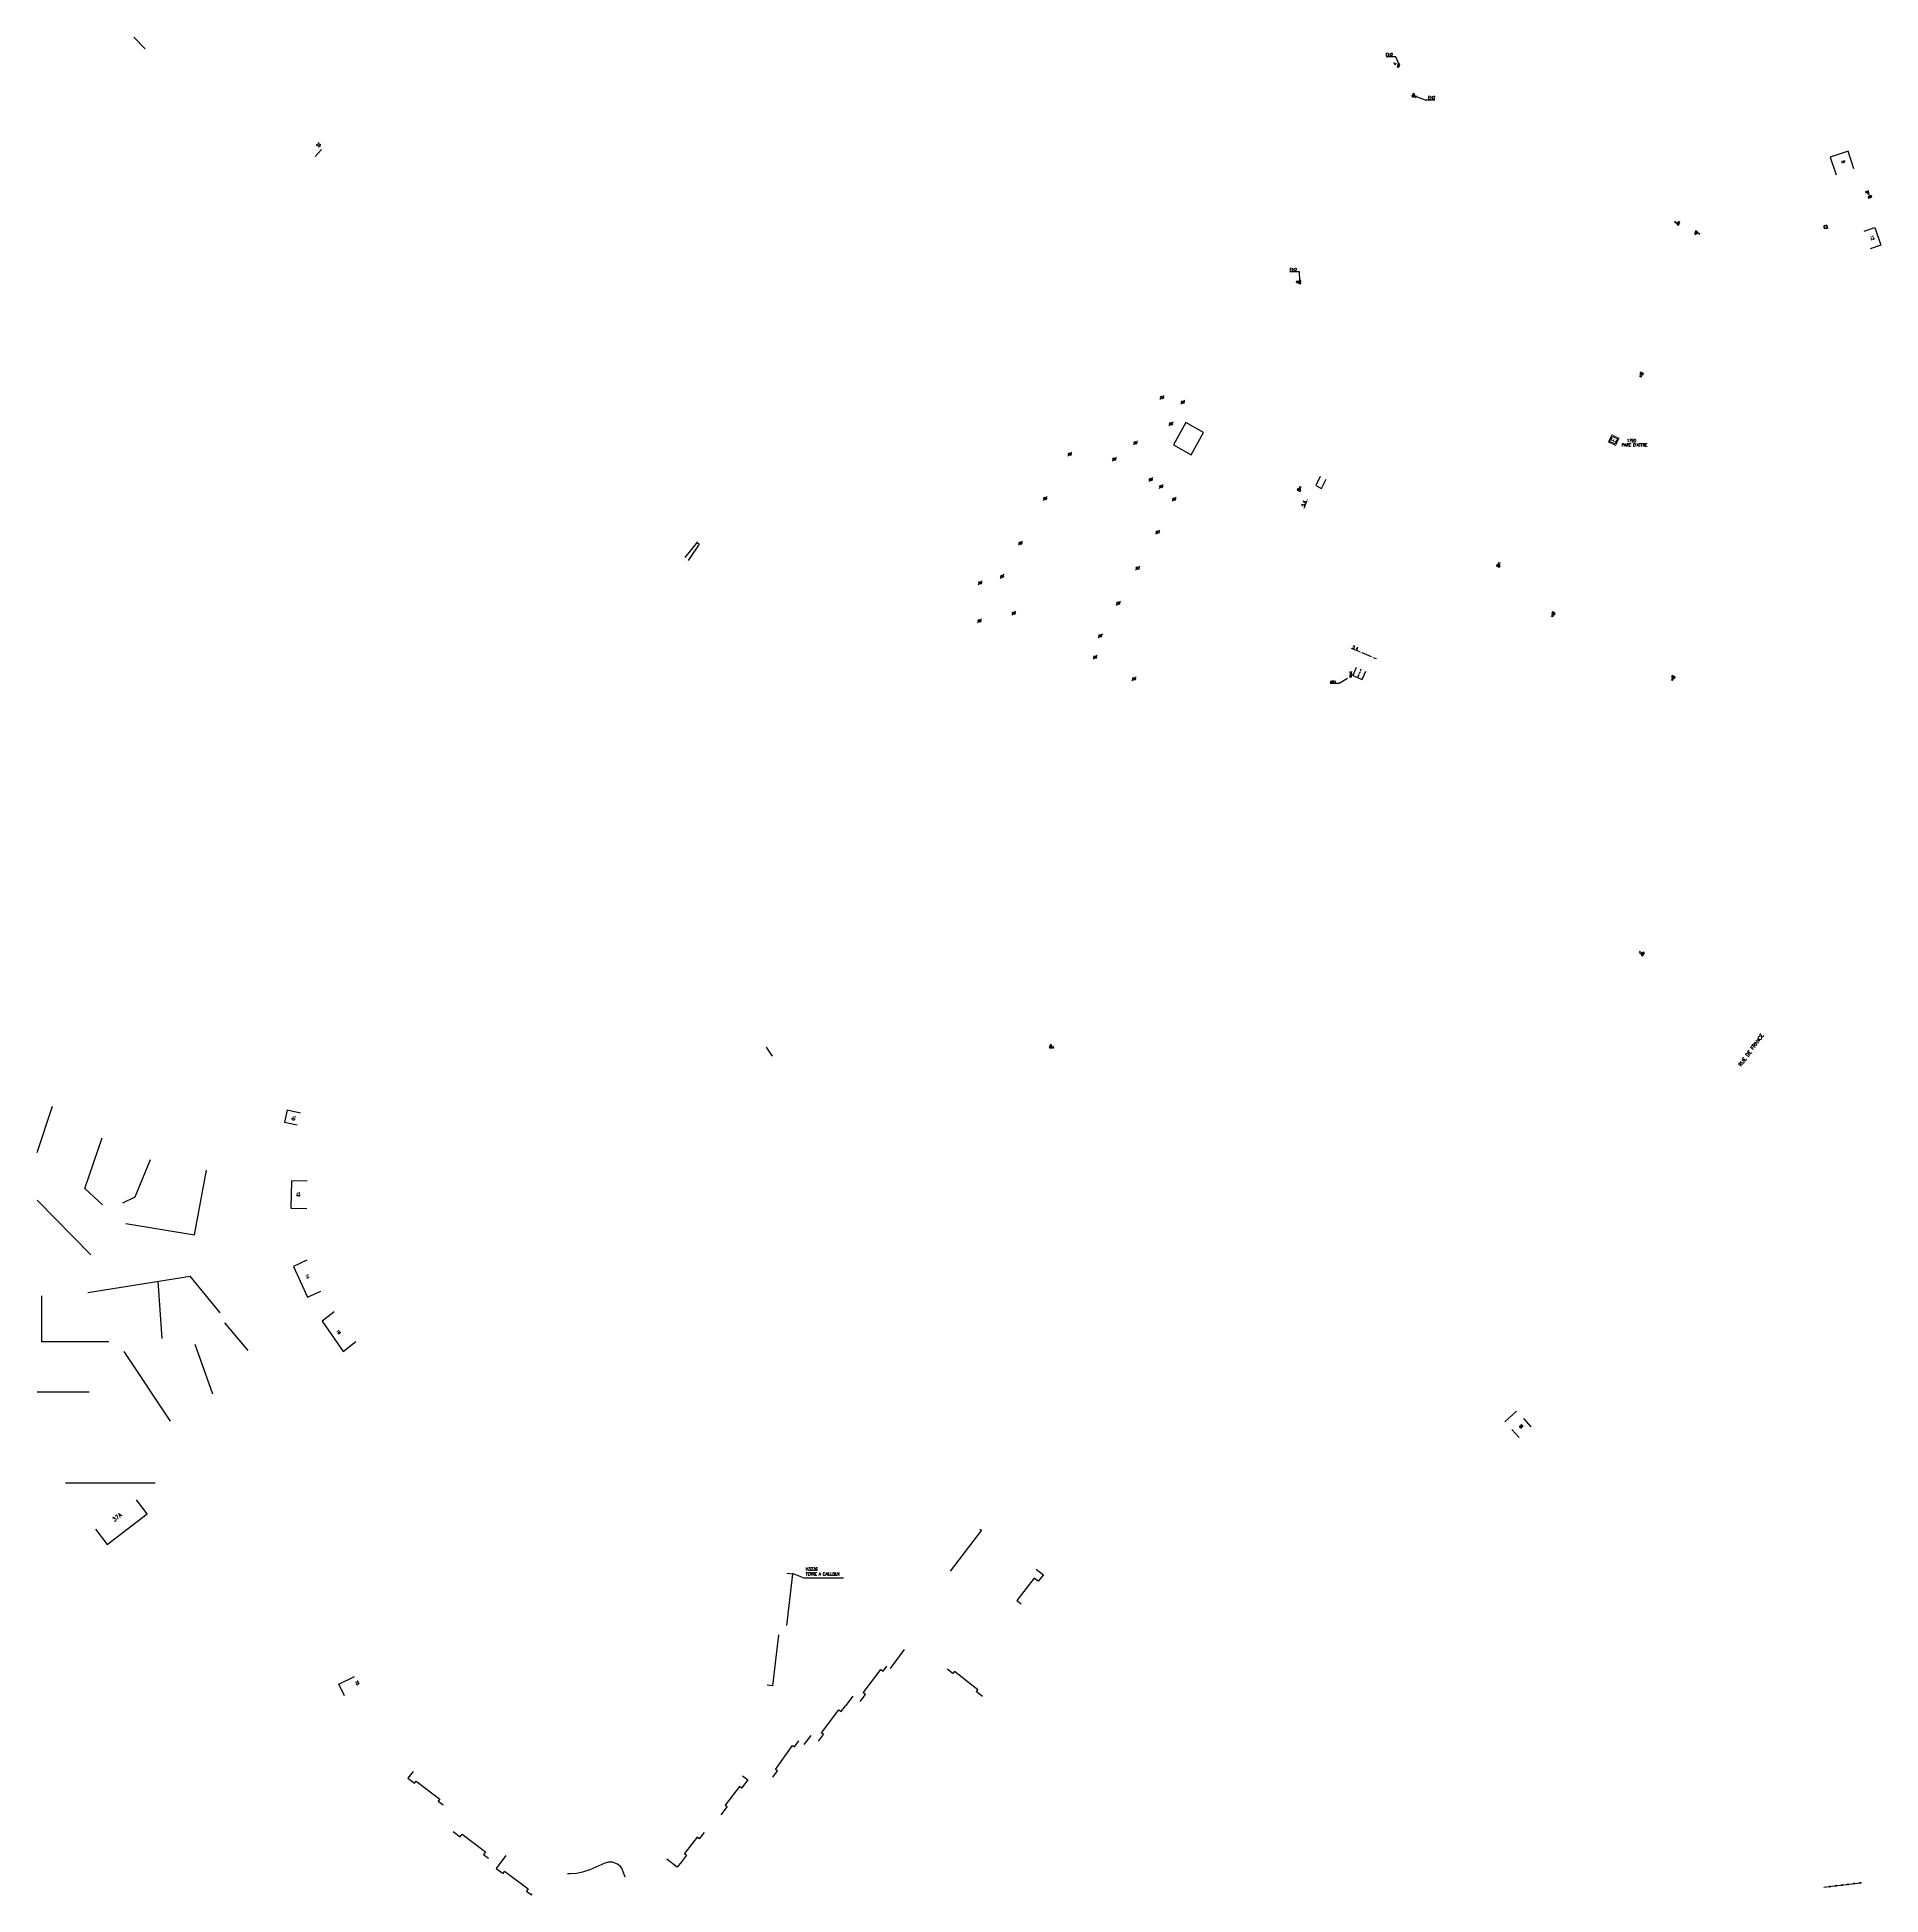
# Model space of a CAD drawing. Header units: millimetres. Extents: x 115000 to 115903, y 121012 to 121922.
import ezdxf
from ezdxf.enums import TextEntityAlignment as Align

# ---------------------------------------------------------------- set-up
doc = ezdxf.new("R2010")
doc.units = ezdxf.units.MM
doc.header["$PDMODE"] = 34
doc.linetypes.add('DASHED', pattern=[0.75, 0.5, -0.25])
doc.layers.get('0').update_dxf_attribs({"linetype": 'CONTINUOUS'})
doc.layers.get('DEFPOINTS').update_dxf_attribs({"linetype": 'CONTINUOUS'})
for name, color, linetype in [('M_200', 7, 'CONTINUOUS'), ('W0001', 6, 'DASHED'), ('W0008', 7, 'CONTINUOUS'), ('W0100', 7, 'CONTINUOUS'), ('W0104', 1, 'CONTINUOUS'), ('W0322', 7, 'CONTINUOUS'), ('W0330', 7, 'CONTINUOUS'), ('W0420', 7, 'CONTINUOUS'), ('W0430', 7, 'CONTINUOUS'), ('W0432', 7, 'CONTINUOUS'), ('w0471', 7, 'CONTINUOUS'), ('W0473', 7, 'CONTINUOUS'), ('W0989', 7, 'CONTINUOUS'), ('w0991', 7, 'CONTINUOUS'), ('W1102', 7, 'CONTINUOUS')]:
    doc.layers.add(name, color=color, linetype=linetype)
doc.styles.add('M_ROMANS', font='ROMANS.shx', dxfattribs={"width": 0.75})
doc.styles.get("Standard").update_dxf_attribs({"font": 'romans.shx', "width": 0.85})
doc.dimstyles.get("Standard").update_dxf_attribs({"dimtxt": 1.5, "dimasz": 1.2, "dimexe": 0.625, "dimexo": 0.625, "dimgap": 0.25, "dimtad": 1, "dimdec": 1, "dimzin": 0, "dimdsep": 46, "dimtxsty": 'Standard', "dimcen": -0.5, "dimadec": 0, "dimazin": 0, "dimtfac": 1, "dimtdec": 1, "dimtmove": 0, "dimatfit": 3, "dimfxl": 0, "dimtolj": 1, "dimtzin": 0, "dimarcsym": 0})

# ---------------------------------------------------------------- blocks, each defined once
blk = doc.blocks.new('T471')
for p, q in [((-0.333334, 0.333334), (-0.333334, -0.333334)), ((-0.333334, 0.333334), (0.333334, 0.333334)), ((-0.333334, 0), (0, 0)), ((0.500001, 0.500001), (1.000002, 1.000002)), ((-0.500001, -0.500001), (-1.000002, -1.000002)), ((-0.333334, -0.333334), (0.333334, -0.333334))]:
    blk.add_line(p, q)
blk.add_ellipse((0, 0), major_axis=(0.471405, 0.471405), ratio=1, start_param=5.4977871438, end_param=11.780972451)
blk = doc.blocks.new('*U3')
at = {"flags": 128}
for points in [[(0.8, 0.8), (-0.8, 0.8)], [(-0.8, 0.8), (-0.8, 0)], [(0.8, 0.8), (-0.8, 0)], [(-0.8, 0), (0.8, 0)], [(-0.3, 1.96), (0.5, 1.96)], [(-0.3, 1.96), (-0.3, 1.16)], [(-0.3, 1.56), (0.1, 1.56)], [(-0.3, 1.16), (0.5, 1.16)], [(0.8, 0), (0.8, 0.8)]]:
    blk.add_lwpolyline(points, dxfattribs=at)
blk = doc.blocks.new('*U4')
at = {"flags": 128}
for points in [[(0.8, 0.8), (-0.8, 0.8)], [(-0.8, 0.8), (-0.8, 0)], [(0.8, 0.8), (-0.8, 0)], [(-0.8, 0), (0.8, 0)], [(0.8, 0), (0.8, 0.8)], [(-0.37, -0.44), (0.43, -0.44)], [(-0.37, -0.44), (-0.37, -1.24)], [(-0.37, -0.84), (0.03, -0.84)], [(-0.37, -1.24), (0.43, -1.24)]]:
    blk.add_lwpolyline(points, dxfattribs=at)
blk = doc.blocks.new('*U5')
at = {"flags": 128}
for points in [[(0.8, 0.8), (-0.8, 0.8)], [(-0.8, 0.8), (-0.8, 0)], [(0.8, 0.8), (-0.8, 0)], [(-0.8, 0), (0.8, 0)], [(0.1, 2.71), (0.9, 2.71)], [(0.1, 2.71), (0.1, 1.91)], [(0.1, 2.31), (0.5, 2.31)], [(0.1, 1.91), (0.9, 1.91)], [(0.8, 0), (0.8, 0.8)]]:
    blk.add_lwpolyline(points, dxfattribs=at)
blk = doc.blocks.new('M_200_56')
at = {"color": 0, "linetype": 'Continuous', "const_width": 0.35, "flags": 128}
blk.add_lwpolyline([(2, 2), (2, -2), (-2, -2), (-2, 2)], close=True, dxfattribs=at)
at = {"color": 0, "linetype": 'Continuous'}
blk.add_lwpolyline([(-1.5, 1.5), (1.5, 1.5), (1.5, -1.5), (-1.5, -1.5)], close=True, dxfattribs=at)
at = {"color": 0, "linetype": 'Continuous', "width": 0.85}
blk.add_text('E', height=2.5, dxfattribs=at).set_placement((0, 0), align=Align.MIDDLE_CENTER)
for tag, p in [('NUM', (0, 15.06)), ('NOM', (0, 8.65))]:
    blk.add_attdef(tag, text='', height=4, dxfattribs=at).set_placement(p, align=Align.MIDDLE)
at = {"color": 0, "linetype": 'Continuous', "style": 'M_ROMANS', "width": 0.75, "flags": 3}
for tag, p in [('DEF_COUP', (-0.13, -7.49)), ('DEF_LEG', (-0.13, -4.99)), ('DEF_TYPE', (-0.13, -9.99))]:
    blk.add_attdef(tag, text='', height=1.2, dxfattribs=at).set_placement(p, align=Align.MIDDLE)
blk = doc.blocks.new('*U6')
at = {"flags": 128}
for points in [[(0.8, 0.8), (-0.8, 0.8)], [(-0.8, 0.8), (-0.8, 0)], [(0.8, 0.8), (-0.8, 0)], [(-0.8, 0), (0.8, 0)], [(-0.4, 2.69), (0.4, 2.69)], [(-0.4, 2.69), (-0.4, 1.89)], [(-0.4, 2.29), (0, 2.29)], [(-0.4, 1.89), (0.4, 1.89)], [(0.8, 0), (0.8, 0.8)]]:
    blk.add_lwpolyline(points, dxfattribs=at)
blk = doc.blocks.new('T473')
for p, q in [((-0.166667, 0.166667), (0.166667, -0.166667)), ((-0.166667, -0.166667), (0.166667, 0.166667)), ((0.500001, 0.500001), (1.000002, 1.000002)), ((-1.000002, -1.000002), (-0.500001, -0.500001))]:
    blk.add_line(p, q)
blk.add_ellipse((0, 0), major_axis=(0.471405, 0.471405), ratio=1, start_param=5.4977871438, end_param=11.780972451)
blk = doc.blocks.new('BF0101')
at = {"color": 0, "linetype": 'Continuous'}
for radius in [0.25, 0.15]:
    blk.add_circle((0, 0), radius, dxfattribs=at)
blk = doc.blocks.new('*U10')
at = {"flags": 128}
for points in [[(0.8, 0.8), (-0.8, 0.8)], [(-0.8, 0.8), (-0.8, 0)], [(0.8, 0.8), (-0.8, 0)], [(-0.8, 0), (0.8, 0)], [(0.8, 0), (0.8, 0.8)], [(-0.39, -0.36), (-0.39, -1.16)], [(-0.39, -1.16), (0.41, -1.16)], [(-0.38, -0.36), (0.42, -0.36)], [(0.01, -0.76), (0.41, -0.76)], [(0.41, -1.16), (0.41, -0.76)]]:
    blk.add_lwpolyline(points, dxfattribs=at)
blk = doc.blocks.new('T430')
at = {"flags": 128}
for points in [[(0.8, 0.8), (-0.8, 0.8)], [(-0.8, 0.8), (-0.8, 0)], [(0.8, 0.8), (-0.8, 0)], [(-0.8, 0), (0.8, 0)], [(-0.4, 2.1), (0.4, 2.1)], [(-0.4, 2.1), (-0.4, 1.3)], [(-0.4, 1.7), (0, 1.7)], [(-0.4, 1.3), (0.4, 1.3)], [(0.8, 0), (0.8, 0.8)]]:
    blk.add_lwpolyline(points, dxfattribs=at)
blk = doc.blocks.new('*U13')
at = {"flags": 128}
for points in [[(0.8, 0.8), (-0.8, 0.8)], [(-0.8, 0.8), (-0.8, 0)], [(0.8, 0.8), (-0.8, 0)], [(-0.8, 0), (0.8, 0)], [(0.8, 0), (0.8, 0.8)], [(1.15, 1.3), (1.95, 1.3)], [(1.15, 1.3), (1.15, 0.5)], [(1.15, 0.9), (1.55, 0.9)], [(1.15, 0.5), (1.95, 0.5)]]:
    blk.add_lwpolyline(points, dxfattribs=at)
blk = doc.blocks.new('*D11')
at = {"layer": 'DEFPOINTS', "color": 0, "transparency": 16777216}
for p in [(115622.26, 121696.12), (115622.26, 121696.12), (115620.16, 121690.51)]:
    blk.add_point(p, dxfattribs=at)
at = {"layer": 'W0008', "color": 0, "lineweight": -2, "transparency": 16777216}
blk.add_line((115620.58, 121691.63), (115621.84, 121694.99), dxfattribs=at)
at = {"layer": 'W0008', "color": 0, "transparency": 16777216}
for points in [[(115621.66, 121695.06), (115622.03, 121694.92), (115622.26, 121696.12)], [(115620.4, 121691.7), (115620.77, 121691.56), (115620.16, 121690.51)]]:
    blk.add_solid(points, dxfattribs=at)
at = {"layer": 'W0008', "color": 0, "transparency": 16777216, "insert": (115620.28, 121693.66), "char_height": 1.5, "attachment_point": 5, "rotation": 69.47982}
blk.add_mtext('\\A1;5.4', dxfattribs=at)
blk = doc.blocks.new('*D12')
at = {"layer": 'DEFPOINTS', "color": 0, "transparency": 16777216}
for p in [(115648.87, 121620.52), (115648.87, 121620.52), (115653.51, 121618.61)]:
    blk.add_point(p, dxfattribs=at)
at = {"layer": 'W0008', "color": 0, "lineweight": -2, "transparency": 16777216}
for p, q in [((115647.76, 121620.97), (115643.66, 121622.66)), ((115653.51, 121618.61), (115648.87, 121620.52)), ((115654.62, 121618.15), (115655.73, 121617.7))]:
    blk.add_line(p, q, dxfattribs=at)
at = {"layer": 'W0008', "color": 0, "transparency": 16777216}
for points in [[(115647.84, 121621.16), (115647.69, 121620.79), (115648.87, 121620.52)], [(115654.7, 121618.34), (115654.55, 121617.97), (115653.51, 121618.61)]]:
    blk.add_solid(points, dxfattribs=at)
at = {"layer": 'W0008', "color": 0, "transparency": 16777216, "insert": (115645.54, 121622.97), "char_height": 1.5, "attachment_point": 5, "rotation": 337.65658}
blk.add_mtext('\\A1;5.4', dxfattribs=at)
blk = doc.blocks.new('T420')
for p, q in [((0.75, 0.75), (-0.75, 0.75)), ((-0.75, 0.75), (-0.75, -0.75)), ((0.75, 0.75), (0.75, -0.75)), ((0.75, -0.75), (-0.75, -0.75))]:
    blk.add_line(p, q)
blk.add_ellipse((0, 0), major_axis=(-0.53, 0.53), ratio=1, start_param=3.926991, end_param=10.210176)

msp = doc.modelspace()

# ---------------------------------------------------------------- linework, layer by layer
at = {"layer": 'W0001', "color": 252, "flags": 128}
msp.add_lwpolyline([(115648.31, 121612.52), (115646.69, 121608.5)], dxfattribs=at)
at = {"layer": 'W0008', "color": 252, "flags": 128}
msp.add_lwpolyline([(115645.98, 121613.42), (115644.37, 121609.45), (115648.97, 121607.56), (115650.64, 121611.62)], dxfattribs=at)
at = {"layer": 'W0008', "color": 252}
msp.add_lwpolyline([(115288.04, 121021.04), (115286.33, 121025.42), (115285.69, 121026.32), (115284.2, 121027.5), (115281.83, 121028.37), (115279.88, 121028.39), (115277.97, 121027.95), (115270.66, 121024.69), (115267.15, 121023.5), (115264.06, 121022.86), (115260.87, 121022.67), (115259.7, 121022.71)], dxfattribs=at)
at = {"layer": 'W0100', "color": 252, "flags": 128}
for points in [[(115136.23, 121863.5), (115139.24, 121866.98)], [(115889.75, 121857.57), (115886.83, 121866.22), (115878.02, 121863.27), (115881.03, 121854.55)], [(115894.7, 121826.92), (115900, 121828.72), (115902.9, 121820.21), (115897.61, 121818.4)], [(115128.97, 121395.21), (115122.36, 121396.59), (115121.14, 121390.8), (115127.39, 121389.49)], [(115132.31, 121361.86), (115124.51, 121362.05), (115124.19, 121348.64), (115131.99, 121348.45)], [(115132.05, 121323.11), (115125.46, 121320.12), (115132.46, 121305.07), (115138.91, 121307.99)], [(115145.43, 121297.94), (115139.63, 121293.37), (115149.88, 121278.4), (115156.14, 121283.34)], [(115718.78, 121244.04), (115724.45, 121249.24)], [(115028.5, 121191.43), (115034.26, 121183.94), (115053.8, 121198.98), (115048.58, 121205.76)]]:
    msp.add_lwpolyline(points, dxfattribs=at)
msp.add_lwpolyline([(115562.49, 121733.32), (115556.44, 121722.39), (115565.18, 121717.55), (115571.24, 121728.48)], close=True, dxfattribs=at)
at = {"layer": 'W0100', "color": 252}
for points in [[(115319, 121665.71), (115324.44, 121673.77), (115322.95, 121674.41)], [(115150.44, 121109.83), (115147.7, 121115.61), (115155.41, 121119.27)]]:
    msp.add_lwpolyline(points, dxfattribs=at)
at = {"layer": 'W0104', "color": 252, "flags": 128}
msp.add_lwpolyline([(115628.34, 121706.91), (115626.15, 121702.42), (115629.01, 121701.03), (115631.2, 121705.54)], dxfattribs=at)
at = {"layer": 'W0322', "color": 252, "flags": 128}
msp.add_lwpolyline([(115874.97, 121016.13), (115892.93, 121018.27)], dxfattribs=at)
at = {"layer": 'W0330', "color": 252}
for p, q in [((115000, 121375.88), (115007.49, 121398.52)), ((115023.42, 121358.25), (115031.85, 121383.13)), ((115047.94, 121354.19), (115055.54, 121372.43)), ((115077.06, 121335.54), (115082.87, 121367.16)), ((115032.04, 121350.22), (115023.42, 121358.25)), ((115026.28, 121325.81), (115000, 121352.62)), ((115042.02, 121351.28), (115047.94, 121354.19)), ((115043.39, 121341.18), (115077.06, 121335.54)), ((115024.83, 121307.39), (115075.01, 121315.35)), ((115061.3, 121284.89), (115059.24, 121312.85)), ((115089.68, 121297.35), (115075.01, 121315.35)), ((115002.11, 121305.64), (115002.11, 121283.14)), ((115091.82, 121292.56), (115103.24, 121278.97)), ((115035.1, 121283.14), (115002.11, 121283.14)), ((115042.44, 121278.42), (115065.09, 121244.42)), ((115077.17, 121281.97), (115085.81, 121257.71)), ((115025.43, 121258.6), (115000, 121258.6)), ((115013.88, 121214.11), (115057.81, 121214.11))]:
    msp.add_line(p, q, dxfattribs=at)
at = {"layer": 'W1102', "color": 252, "flags": 128}
for points in [[(115052.98, 121916.29), (115047.36, 121922)], [(115722.15, 121240.34), (115725.83, 121236.3)], [(115727.84, 121245.57), (115731.53, 121241.57)], [(115461.63, 121191.5), (115462.43, 121190.9), (115447.12, 121170.82)], [(115367.07, 121144.34), (115370.09, 121169.39), (115367.19, 121169.74)], [(115489.31, 121171.82), (115492.77, 121169.18), (115490.28, 121165.94), (115488.2, 121167.53), (115479.76, 121156.53), (115481.84, 121154.94)], [(115363.07, 121139.79), (115360.06, 121114.78), (115357.57, 121115.08)], [(115424.66, 121132.51), (115417.68, 121123.19)], [(115403.11, 121107.02), (115405.66, 121110.44), (115404.49, 121111.31), (115413.09, 121122.8), (115414.26, 121121.93), (115416.09, 121124.38)], [(115462.89, 121109.59), (115459.96, 121111.87), (115460.7, 121112.81), (115449.24, 121121.76), (115448.51, 121120.82), (115445.73, 121122.99)], [(115382.64, 121087.64), (115385.16, 121090.97), (115384.14, 121091.75), (115392.67, 121102.99), (115393.69, 121102.22), (115395.83, 121105.03)], [(115396.02, 121104.89), (115399.63, 121109.66)], [(115360.32, 121070.08), (115362.49, 121073.1), (115361.51, 121073.81), (115369.96, 121085.54), (115370.95, 121084.83), (115373.09, 121087.81)], [(115375.67, 121085.95), (115379.12, 121090.38)], [(115184.1, 121072.81), (115181.57, 121069.5), (115184.86, 121067.03), (115185.62, 121068.04), (115197.2, 121059.33), (115196.43, 121058.31), (115198.9, 121056.46)], [(115345.42, 121070.68), (115348.05, 121068.65), (115344.93, 121064.63), (115343.9, 121065.43), (115336.86, 121056.39), (115337.89, 121055.59), (115334.77, 121051.58)], [(115203.7, 121043.41), (115207.17, 121040.8), (115208.15, 121042.11), (115219.63, 121033.47), (115218.65, 121032.16), (115221.02, 121030.38)], [(115326.66, 121042.94), (115324.21, 121039.78), (115323.18, 121040.58), (115316.95, 121032.58), (115317.98, 121031.78), (115315.52, 121028.62), (115313.45, 121025.96), (115308.32, 121029.84)], [(115229.53, 121031.63), (115224.81, 121025.37), (115228.14, 121022.87), (115228.95, 121023.96), (115240.39, 121015.34), (115239.57, 121014.26), (115242.02, 121012.41), (115242.5, 121013.04)]]:
    msp.add_lwpolyline(points, dxfattribs=at)
at = {"layer": 'W1102', "color": 252}
for points in [[(115323.41, 121674.97), (115317.12, 121667.23)], [(115360.12, 121422.98), (115357.13, 121427.47)]]:
    msp.add_lwpolyline(points, dxfattribs=at)

# ---------------------------------------------------------------- block references
at = {"layer": 'M_200'}
ref = msp.add_blockref('M_200_56', (115772.08, 121724.69), dxfattribs=dict(at, rotation=64.47947985635416))
ref.add_attrib('NUM', '1790', dxfattribs={"layer": '0', "color": 0, "linetype": 'Continuous', "height": 1.5, "width": 0.85}).set_placement((115780.8, 121724.44), align=Align.MIDDLE)
ref.add_attrib('NOM', "PARC D'ATTRE", dxfattribs={"layer": '0', "color": 0, "linetype": 'Continuous', "height": 1.5, "width": 0.85}).set_placement((115782.23, 121722.34), align=Align.MIDDLE)
at = {"layer": 'W0322', "color": 252, "rotation": 6.773069492958629}
for p in [(115877.95, 121016.49), (115880.93, 121016.84), (115883.91, 121017.19), (115886.89, 121017.55), (115889.87, 121017.9), (115892.85, 121018.26)]:
    msp.add_blockref('BF0101', p, dxfattribs=at)
at = {"layer": 'W0420', "rotation": 10.98094714356125}
msp.add_blockref('T420', (115875.82, 121828.98), dxfattribs=at)
at = {"layer": 'W0430'}
for name, p, rotation in [('*U5', (115667.09, 121908.05), 73.93579864821588), ('*U4', (115674.28, 121893.34), 64.50064081802141), ('*U6', (115897.67, 121843.4), 18.69678697131179), ('T430', (115804.13, 121830.72), 64.08331834650348), ('T430', (115811.99, 121826.46), 244.5963680256101), ('*U3', (115618.71, 121802.01), 83.76863423800266), ('T430', (115786.01, 121757.65), 154.5005023887298), ('T430', (115617.82, 121699.91), 334.0867089569041), ('T430', (115715.46, 121662.72), 339.4312827212656), ('T430', (115742.76, 121640.21), 154.7617672282881), ('*U13', (115643.69, 121609.36), 70.84221541555364), ('T430', (115801.47, 121609.1), 154.603606461534), ('T430', (115786.63, 121472.91), 55.62344596129996)]:
    msp.add_blockref(name, p, dxfattribs=dict(at, rotation=rotation))
at = {"layer": 'W0432', "rotation": 67.68050823292374}
msp.add_blockref('*U10', (115496.64, 121427.7), dxfattribs=at)
at = {"layer": 'w0471', "color": 252}
for rotation in [0.952976050826182, 0.9529760508261824]:
    msp.add_blockref('T471', (115545.44, 121705.4), dxfattribs=dict(at, rotation=rotation))
at = {"layer": 'W0473'}
for p in [(115550.87, 121745.59), (115561.1, 121743.22), (115555.26, 121732.65), (115537.86, 121723.4), (115505.76, 121717.86), (115527.52, 121715.42), (115550.43, 121701.98), (115493.63, 121696.05), (115556.84, 121695.83), (115548.73, 121679.65), (115481.51, 121674.19), (115472.59, 121657.98), (115538.94, 121661.94), (115461.79, 121654.76), (115478.25, 121639.97), (115529.49, 121644.84), (115461.46, 121636.19), (115520.65, 121628.88), (115518.08, 121618.38), (115537.16, 121607.87)]:
    msp.add_blockref('T473', p, dxfattribs=at)

# ---------------------------------------------------------------- texts
at = {"layer": 'W0100', "linetype": 'Continuous', "insert": (115376.35, 121172.71), "char_height": 1.5, "attachment_point": 1}
msp.add_mtext('\\A1;H3236\\PTERRE A CAILLOUX', dxfattribs=at)
at = {"layer": 'W0430', "linetype": 'Continuous', "width": 0.85}
msp.add_text('EH2', height=0.75, rotation=18.5699, dxfattribs=at).set_placement((115895.51, 121845.64))
at = {"layer": 'W0430', "linetype": 'Continuous', "char_height": 1.5}
for insert, attachment_point in [((115663.94, 121912.63), 9), ((115681.2, 121891.61), 7)]:
    msp.add_mtext('EH2', dxfattribs=dict(at, insert=insert, attachment_point=attachment_point))
at = {"layer": 'W0430', "insert": (115613.45, 121807.37), "char_height": 1.5, "attachment_point": 7}
msp.add_mtext('EH2', dxfattribs=at)
at = {"layer": 'W0430', "color": 252, "linetype": 'Continuous', "insert": (115636.11, 121605.85), "char_height": 1, "attachment_point": 9}
msp.add_mtext('\\A1;ABT4', dxfattribs=at)
at = {"layer": 'W0989', "color": 253}
msp.add_text('RUE DE FRANCE', height=1.75, rotation=54, dxfattribs=at).set_placement((115834.47, 121417.87))
at = {"layer": 'w0991', "color": 252, "width": 0.85}
for s, height, rotation, p in [('8', 1.5, 288.80959, (115884.53, 121860.99)), ('12', 1.5, 288.80959, (115898.74, 121823.75)), ('66', 1.25, 42.55709, (115726.75, 121241.74))]:
    msp.add_text(s, height=height, rotation=rotation, dxfattribs=at).set_placement(p, align=Align.MIDDLE)
for s, rotation, p in [('10', 258.13758, (115125.14, 121394.05)), ('12', 268.58613, (115127.16, 121356.66))]:
    msp.add_text(s, height=1.5, rotation=rotation, dxfattribs=at).set_placement(p)
at = {"layer": 'w0991', "color": 252}
for s, height, rotation, p in [('14', 1.25, 292.86094, (115131.39, 121315.95)), ('16', 1.25, 300.83633, (115146.54, 121288.63)), ('37A', 2, 38.04725, (115037.83, 121194.97))]:
    msp.add_text(s, height=height, rotation=rotation, dxfattribs=at).set_placement(p)
msp.add_text('25', height=1.25, rotation=295.27544, dxfattribs=at).set_placement((115156.81, 121116.22), align=Align.MIDDLE)
at = {"layer": 'w0991', "color": 252, "insert": (115137.46, 121870.59), "char_height": 1.5, "attachment_point": 1, "rotation": 319.07544}
msp.add_mtext('35', dxfattribs=at)

# ---------------------------------------------------------------- dimensions: what is measured, and where the dimension line sits
at = {"layer": 'W0008', "color": 252}
for base, p1, p2, angle, picture, middle in [((115622.26, 121696.12), (115620.16, 121690.51), (115622.26, 121696.12), 249.47982, '*D11', (115621.21, 121693.31)), ((115648.87, 121620.52), (115653.51, 121618.61), (115648.87, 121620.52), 337.65658, '*D12', (115645.16, 121622.04))]:
    dim = msp.add_linear_dim(base=base, p1=p1, p2=p2, angle=angle, text='5.4', dimstyle='Standard', override={"dimatfit": 0}, dxfattribs=at)
    dim.commit()
    dim.dimension.update_dxf_attribs({"geometry": picture, "text_midpoint": middle, "dimtype": 160})

# ---------------------------------------------------------------- leaders
at = {"layer": 'W0100', "linetype": 'Continuous', "annotation_type": 0, "has_hookline": 1, "hookline_direction": 0, "text_width": 18.03}
msp.add_leader([(115369.7, 121169.99), (115375.42, 121167.71), (115376.62, 121167.71)], dimstyle='Standard', override={"dimgap": 0.25, "dimtad": 1}, dxfattribs=at)
at = {"layer": 'W0430', "linetype": 'Continuous', "annotation_type": 0, "has_hookline": 1, "text_width": 3.28}
for points, hookline_direction in [([(115666.77, 121908.96), (115665.39, 121912.38), (115664.19, 121912.38)], 1), ([(115675.75, 121892.85), (115679.75, 121891.36), (115680.95, 121891.36)], 0)]:
    msp.add_leader(points, dimstyle='Standard', dxfattribs=dict(at, hookline_direction=hookline_direction))
at = {"layer": 'W0430', "annotation_type": 0, "has_hookline": 1, "hookline_direction": 1, "text_width": 3.28}
msp.add_leader([(115618.4, 121802.85), (115618.18, 121807.12), (115616.98, 121807.12)], dimstyle='Standard', dxfattribs=at)
at = {"layer": 'W0430', "color": 252, "linetype": 'Continuous', "annotation_type": 0, "has_hookline": 1, "hookline_direction": 1, "text_width": 2.91}
msp.add_leader([(115641.65, 121608.04), (115637.56, 121605.6), (115636.36, 121605.6)], dimstyle='Standard', dxfattribs=at)

doc.saveas('drawing.dxf')
